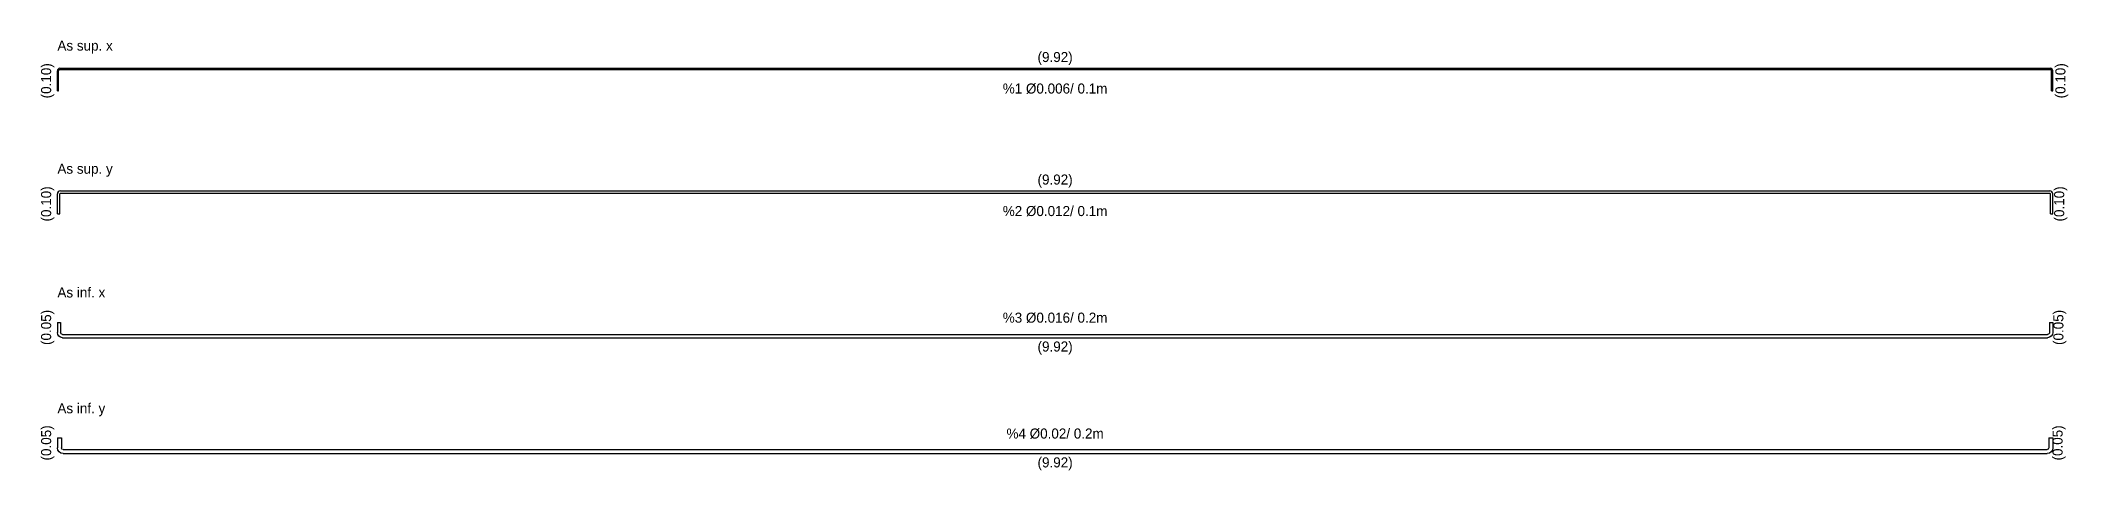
# Model space of a CAD drawing. Header units: metres. Extents: x -0.1 to 25, y -2.1 to 0.1.
# Drawn here: x -0.08 to 10, y -2.09 to 0.05 of the extents above; entities that cross this region are included whole.
import ezdxf
from ezdxf.enums import TextEntityAlignment as Align

# ---------------------------------------------------------------- set-up
doc = ezdxf.new("R2010")
doc.units = ezdxf.units.M

msp = doc.modelspace()

# ---------------------------------------------------------------- texts
for s, p in [('As sup. x', (0, 0)), ('As sup. y', (0, -0.612)), ('As inf. x', (0, -1.227)), ('As inf. y', (0, -1.803))]:
    msp.add_text(s, height=0.05).set_placement(p)
for s, p in [('(0.10)', (-0.05, -0.15)), ('(0.10)', (9.964, -0.15)), ('(0.10)', (-0.05, -0.762)), ('(0.10)', (9.958, -0.762)), ('(0.05)', (-0.05, -1.376)), ('(0.05)', (9.954, -1.376)), ('(0.05)', (-0.05, -1.95)), ('(0.05)', (9.95, -1.95))]:
    msp.add_text(s, height=0.05, rotation=90).set_placement(p, align=Align.MIDDLE)
for s, p in [('(9.92)', (4.96, -0.038)), ('%1 Ø0.006/ 0.1m', (4.96, -0.188)), ('(9.92)', (4.96, -0.647)), ('%2 Ø0.012/ 0.1m', (4.96, -0.797)), ('%3 Ø0.016/ 0.2m', (4.96, -1.327)), ('(9.92)', (4.96, -1.477)), ('%4 Ø0.02/ 0.2m', (4.96, -1.903)), ('(9.92)', (4.96, -2.053))]:
    msp.add_text(s, height=0.05).set_placement(p, align=Align.MIDDLE)

# ---------------------------------------------------------------- linework, layer by layer
for p, q in [((0, -0.2), (0, -0.1)), ((0.006, -0.2), (0.006, -0.1)), ((0.012, -0.088), (9.908, -0.088)), ((0.012, -0.094), (9.908, -0.094)), ((9.914, -0.2), (9.914, -0.1)), ((9.92, -0.2), (9.92, -0.1)), ((0, -0.2), (0.006, -0.2)), ((9.914, -0.2), (9.92, -0.2)), ((0.015, -0.697), (9.905, -0.697)), ((0, -0.812), (0, -0.712)), ((0.012, -0.812), (0.012, -0.712)), ((0.015, -0.709), (9.905, -0.709)), ((9.908, -0.812), (9.908, -0.712)), ((9.92, -0.812), (9.92, -0.712)), ((0, -0.812), (0.012, -0.812)), ((9.908, -0.812), (9.92, -0.812)), ((0, -1.351), (0.016, -1.351)), ((0, -1.351), (0, -1.401)), ((0.016, -1.351), (0.016, -1.401)), ((0.026, -1.411), (9.894, -1.411)), ((9.904, -1.351), (9.92, -1.351)), ((9.904, -1.351), (9.904, -1.401)), ((9.92, -1.351), (9.92, -1.401)), ((0.026, -1.427), (9.894, -1.427)), ((0, -1.925), (0.02, -1.925)), ((0, -1.925), (0, -1.975)), ((0.02, -1.925), (0.02, -1.975)), ((0.028, -1.983), (9.892, -1.983)), ((0.028, -2.003), (9.892, -2.003)), ((9.9, -1.925), (9.92, -1.925)), ((9.9, -1.925), (9.9, -1.975)), ((9.92, -1.925), (9.92, -1.975))]:
    msp.add_line(p, q)
for centre, radius, start, end in [((0.012, -0.1), 0.012, 90, 180), ((0.012, -0.1), 0.006, 90, 180), ((9.908, -0.1), 0.012, 0, 90), ((9.908, -0.1), 0.006, 0, 90), ((0.015, -0.712), 0.015, 90, 180), ((9.905, -0.712), 0.015, 0, 90), ((0.015, -0.712), 0.003, 90, 180), ((9.905, -0.712), 0.003, 0, 90)]:
    msp.add_arc(centre, radius, start, end)
at = {"extrusion": (0, 0, -1)}
for centre, radius, start, end in [((-0.026, -1.401), 0.026, -90, 0), ((-0.026, -1.401), 0.01, -90, 0), ((-9.894, -1.401), 0.01, 180, -90), ((-9.894, -1.401), 0.026, 180, -90), ((-0.028, -1.975), 0.028, -90, 0), ((-0.028, -1.975), 0.008, -90, 0), ((-9.892, -1.975), 0.008, 180, -90), ((-9.892, -1.975), 0.028, 180, -90)]:
    msp.add_arc(centre, radius, start, end, dxfattribs=at)

msp.set_redraw_order([(e.dxf.handle, doc.entitydb.next_handle()) for e in msp.query("TEXT MTEXT ATTDEF DIMENSION ARC_DIMENSION")])  # texts and dimensions are drawn at this point

doc.saveas('drawing.dxf')
